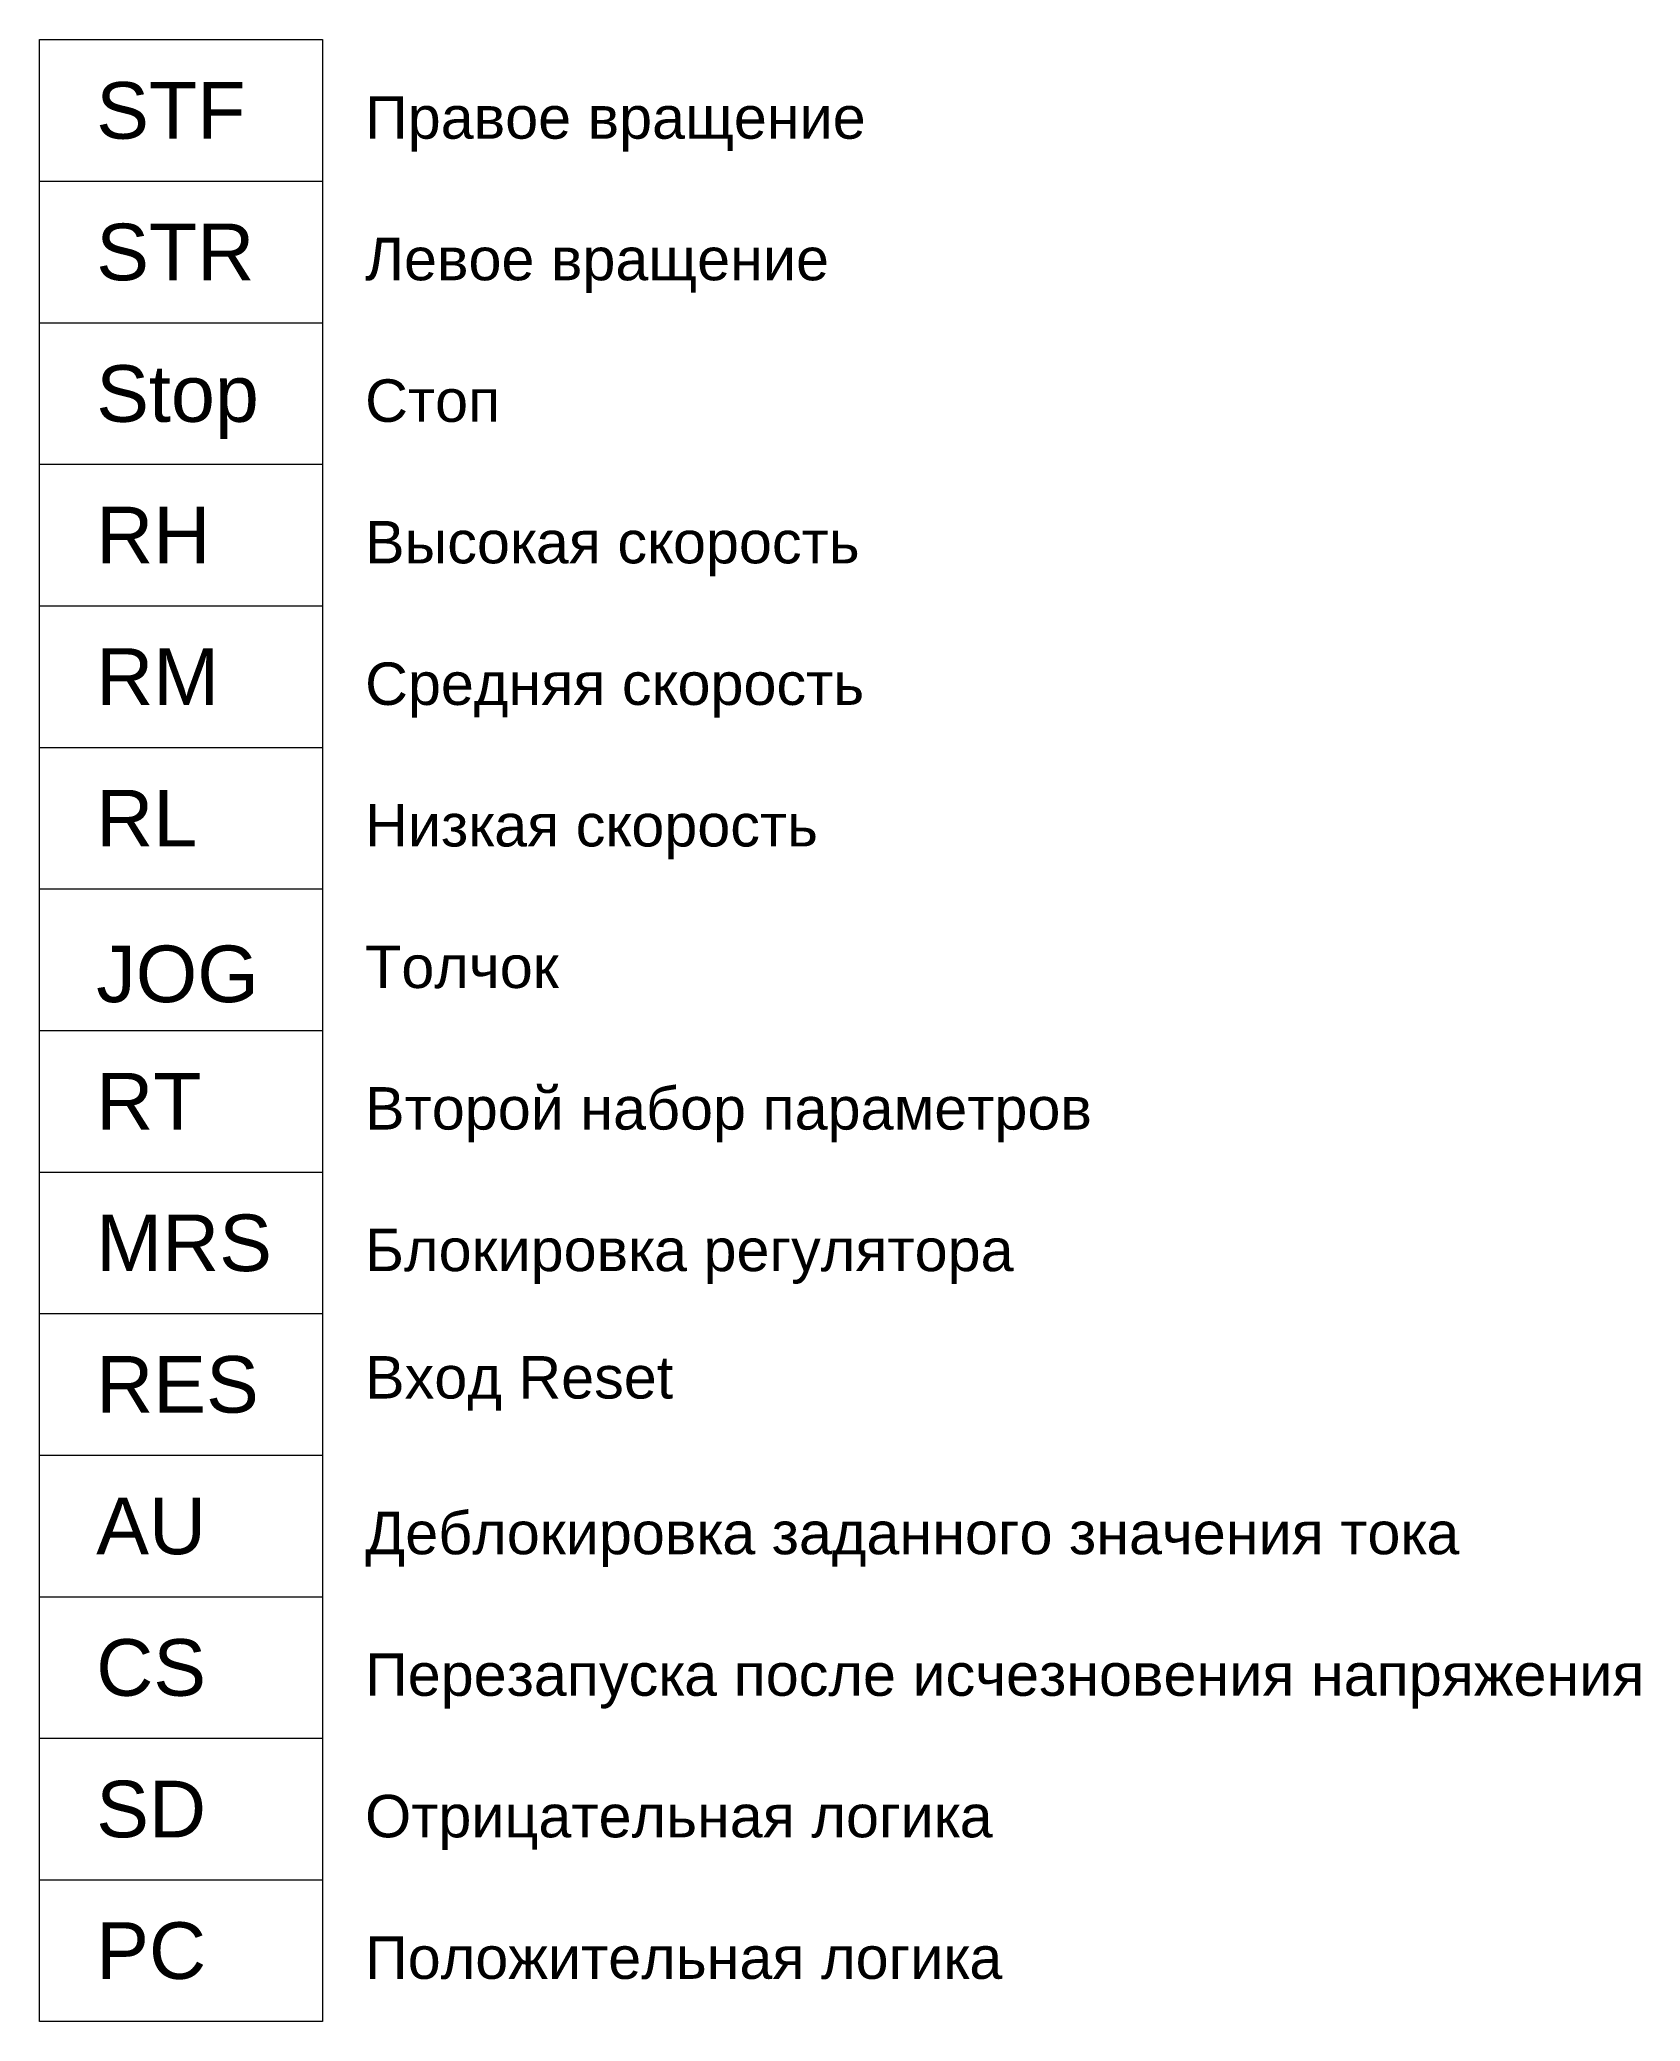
# Model space of a CAD drawing. Header units: millimetres. Extents: x 2474 to 8476, y -100 to 2402.
# Drawn here: x 4947.5 to 5004.1, y 1993.5 to 2063.5 of the extents above; entities that cross this region are included whole.
import ezdxf

# ---------------------------------------------------------------- set-up
doc = ezdxf.new("R2010")
doc.units = ezdxf.units.MM
doc.layers.get('0').update_dxf_attribs({"lineweight": 20})
doc.styles.get("Standard").update_dxf_attribs({"font": 'arial.ttf'})

msp = doc.modelspace()

# ---------------------------------------------------------------- texts
for s, height, p in [('STF', 2, (4949.5, 2060)), ('Правое вращение', 1.5, (4959, 2060)), ('STR', 2, (4949.5, 2055)), ('Левое вращение', 1.5, (4959, 2055)), ('Stop', 2, (4949.5, 2050)), ('Стоп', 1.5, (4959, 2050)), ('RH', 2, (4949.5, 2045)), ('Высокая скорость', 1.5, (4959, 2045)), ('RM', 2, (4949.5, 2040)), ('Средняя скорость', 1.5, (4959, 2040)), ('RL', 2, (4949.5, 2035)), ('Низкая скорость', 1.5, (4959, 2035)), ('JOG', 2, (4949.5, 2029.5)), ('Толчок', 1.5, (4959, 2030)), ('RT', 2, (4949.5, 2025)), ('Второй набор параметров', 1.5, (4959, 2025)), ('MRS', 2, (4949.5, 2020)), ('Блокировка регулятора', 1.5, (4959, 2020)), ('RES', 2, (4949.5, 2015)), ('Вход Reset', 1.5, (4959, 2015.5)), ('AU', 2, (4949.5, 2010)), ('Деблокировка заданного значения тока', 1.5, (4959, 2010)), ('CS', 2, (4949.5, 2005)), ('Перезапуска после исчезновения напряжения', 1.5, (4959, 2005)), ('SD', 2, (4949.5, 2000)), ('Отрицательная логика', 1.5, (4959, 2000)), ('PC', 2, (4949.5, 1995)), ('Положительная логика', 1.5, (4959, 1995))]:
    msp.add_text(s, height=height).set_placement(p)

# ---------------------------------------------------------------- linework, layer by layer
for p, q in [((4947.5, 2058.5), (4957.5, 2058.5)), ((4947.5, 2053.5), (4957.5, 2053.5)), ((4947.5, 2048.5), (4957.5, 2048.5)), ((4947.5, 2043.5), (4957.5, 2043.5)), ((4947.5, 2038.5), (4957.5, 2038.5)), ((4947.5, 2033.5), (4957.5, 2033.5)), ((4947.5, 2028.5), (4957.5, 2028.5)), ((4947.5, 2023.5), (4957.5, 2023.5)), ((4947.5, 2018.5), (4957.5, 2018.5)), ((4947.5, 2013.5), (4957.5, 2013.5)), ((4947.5, 2008.5), (4957.5, 2008.5)), ((4947.5, 2003.5), (4957.5, 2003.5)), ((4947.5, 1998.5), (4957.5, 1998.5))]:
    msp.add_line(p, q)
msp.add_lwpolyline([(4947.5, 2063.5), (4957.5, 2063.5), (4957.5, 1993.5), (4947.5, 1993.5)], close=True)

msp.set_redraw_order([(e.dxf.handle, doc.entitydb.next_handle()) for e in msp.query("TEXT MTEXT ATTDEF DIMENSION ARC_DIMENSION")])  # texts and dimensions are drawn at this point

doc.saveas('drawing.dxf')
